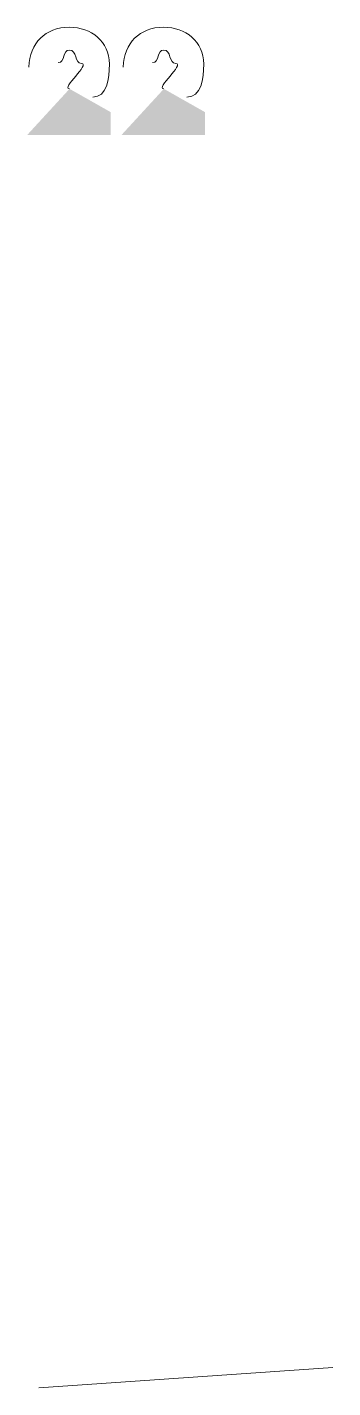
# Model space of a CAD drawing. Header units: metres. Extents: x -30.9 to 24.7, y -10.3 to 6.8.
# Drawn here: x 12.591 to 12.989, y -3.908 to -2.132 of the extents above; entities that cross this region are included whole.
import ezdxf

# ---------------------------------------------------------------- set-up
doc = ezdxf.new("R2010")
doc.units = ezdxf.units.M
doc.header["$MEASUREMENT"] = 0
doc.layers.add('PDF_Working_Num_Penna__7_Num_Penna__7', color=7, linetype='Continuous', lineweight=18)

msp = doc.modelspace()

# ---------------------------------------------------------------- hatches: boundary and pattern name
at = {"layer": 'PDF_Working_Num_Penna__7_Num_Penna__7', "linetype": 'Continuous', "lineweight": 18}
for points in [[(12.6457, -2.2128), (12.5905, -2.2729), (12.6992, -2.2729), (12.6992, -2.2431)], [(12.7687, -2.2128), (12.7135, -2.2729), (12.8222, -2.2729), (12.8222, -2.2431)]]:
    msp.add_hatch(color=7, dxfattribs=at).paths.add_polyline_path(points)

# ---------------------------------------------------------------- linework, layer by layer
at = {"layer": 'PDF_Working_Num_Penna__7_Num_Penna__7', "color": 7, "linetype": 'Continuous', "lineweight": 18, "flags": 128}
msp.add_lwpolyline([(12.989, -3.8814), (12.6056, -3.9078)], dxfattribs=at)
at = {"layer": 'PDF_Working_Num_Penna__7_Num_Penna__7', "color": 7, "linetype": 'Continuous', "lineweight": 18}
for points in [[(12.6455, -2.1324), (12.6136, -2.1324), (12.5939, -2.1533), (12.5928, -2.1843)], [(12.6977, -2.1804), (12.6977, -2.151), (12.6739, -2.1324), (12.6455, -2.1324)], [(12.7685, -2.1324), (12.7366, -2.1324), (12.7169, -2.1533), (12.7158, -2.1843)], [(12.8207, -2.1804), (12.8207, -2.151), (12.7969, -2.1324), (12.7685, -2.1324)], [(12.631, -2.1786), (12.6402, -2.1786), (12.6362, -2.1621), (12.6457, -2.1621)], [(12.6457, -2.1621), (12.6551, -2.1621), (12.6525, -2.1797), (12.6611, -2.1797)], [(12.754, -2.1786), (12.7632, -2.1786), (12.7592, -2.1621), (12.7687, -2.1621)], [(12.7687, -2.1621), (12.778, -2.1621), (12.7755, -2.1797), (12.7841, -2.1797)], [(12.6611, -2.1797), (12.6735, -2.1797), (12.6341, -2.2128), (12.6457, -2.2128)], [(12.6759, -2.2236), (12.6945, -2.2236), (12.6977, -2.1998), (12.6977, -2.1804)], [(12.7841, -2.1797), (12.7965, -2.1797), (12.7571, -2.2128), (12.7687, -2.2128)], [(12.7988, -2.2236), (12.8175, -2.2236), (12.8207, -2.1998), (12.8207, -2.1804)]]:
    msp.add_open_spline(points, degree=3, dxfattribs=at)

doc.saveas('drawing.dxf')
